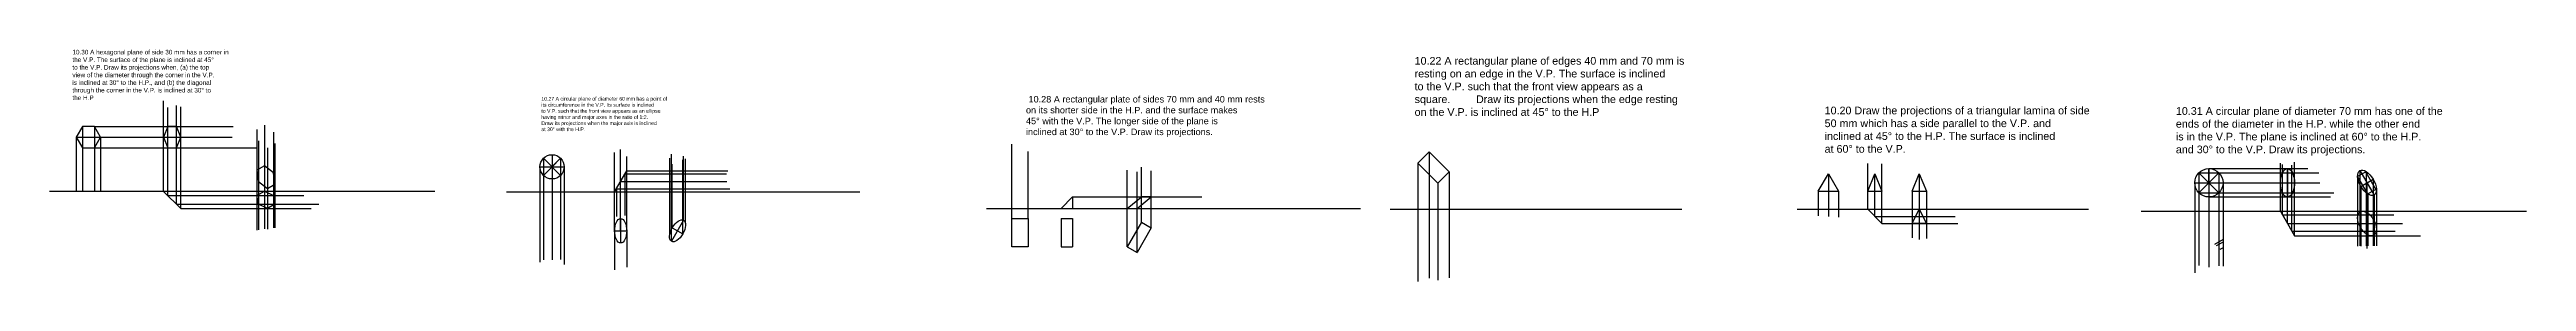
# Model space of a CAD drawing. Header units: millimetres. Extents: x 186 to 71940, y -203 to 575.
# Drawn here: x 12371 to 18498, y -36 to 537 of the extents above; entities that cross this region are included whole.
import ezdxf

# ---------------------------------------------------------------- set-up
doc = ezdxf.new("R2010")
doc.units = ezdxf.units.MM
doc.header["$MEASUREMENT"] = 0
doc.styles.get("Standard").update_dxf_attribs({"font": 'arial.ttf'})

msp = doc.modelspace()

# ---------------------------------------------------------------- texts
at = {"color": 7, "true_color": 0xffffff, "attachment_point": 1}
for s, width, gutter_width, heights, insert, char_height in [('10.30 A hexagonal plane of side 30 mm has a corner in \\Pthe V.P. The surface of the plane is inclined at 45° \\Pto the V.P. Draw its projections when, (a) the top \\Pview of the diameter through the corner in the V.P. \\Pis inclined at 30° to the H.P., and (b) the diagonal \\Pthrough the corner in the V.P. is inclined at 30° to \\Pthe H.P', 15405.2319, 56.45, [201], (12427.95, 536.75), 11.2891), ('10.22 A rectangular plane of edges 40 mm and 70 mm is \\Presting on an edge in the V.P. The surface is inclined \\Pto the V.P. such that the front view appears as a \\Psquare.^IDraw its projections when the edge resting \\Pon the V.P. is inclined at 45° to the H.P', 33243.559, 94.86, [0], (15747.86, 519.09), 18.971), ('10.27 A circular plane of diameter 60 mm has a point of \\Pits circumference in the V.P. Its surface is inclined \\Pto V.P. such that the front view appears as an ellipse \\Phaving minor and major axes in the ratio of 1:2. \\PDraw its projections when the major axis is inclined \\Pat 30° with the H.P.', 6106.8501, 45.31, [249.11], (13587.88, 420.42), 9.0627), ('10.20 Draw the projections of a triangular lamina of side \\P50 mm which has a side parallel to the V.P. and \\Pinclined at 45° to the H.P. The surface is inclined \\Pat 60° to the V.P.', 33243.559, 94.86, [0], (16762.02, 396.34), 18.971), ('10.31 A circular plane of diameter 70 mm has one of the \\Pends of the diameter in the H.P. while the other end \\Pis in the V.P. The plane is inclined at 60° to the H.P. \\Pand 30° to the V.P. Draw its projections.', 33243.559, 94.86, [0], (17630.79, 395.07), 18.971)]:
    msp.add_mtext_dynamic_manual_height_columns(s, width=width, gutter_width=gutter_width, heights=heights, dxfattribs=dict(at, insert=insert, char_height=char_height))
at = {"color": 7, "insert": (14786.56, 422.74), "char_height": 16.1196, "attachment_point": 1}
msp.add_mtext_dynamic_manual_height_columns(' 10.28 A rectangular plate of sides 70 mm and 40 mm rests \\Pon its shorter side in the H.P. and the surface makes \\P45° with the V.P. The longer side of the plane is \\Pinclined at 30° to the V.P. Draw its projections.', width=34032.8678, gutter_width=80.6, heights=[0], dxfattribs=at)

# ---------------------------------------------------------------- linework, layer by layer
at = {"color": 85, "true_color": 0x58ba48}
for p, q in [((12653.63, 186.91), (12653.63, 410.31)), ((12664.24, 176.45), (12664.24, 394.27)), ((12685.45, 155.09), (12685.45, 398.93)), ((12696.35, 144.78), (12696.35, 395.82)), ((12437.62, 320.94), (12823.43, 320.94)), ((12482.62, 346.92), (12825.5, 346.92)), ((12664.24, 176.3), (12664.24, 340.98)), ((12452.62, 294.96), (12882.97, 294.96)), ((12653.63, 186.91), (12664.24, 176.3)), ((12664.24, 176.3), (12685.45, 155.09)), ((17894.29, 128.87), (18169.78, 128.87)), ((17906.66, 107.45), (18191.52, 107.45)), ((17917.38, 88.88), (18172.76, 88.88)), ((17924.16, 77.13), (18235.58, 77.13))]:
    msp.add_line(p, q, dxfattribs=at)
at = {"color": 1}
for p, q in [((12437.62, 320.94), (12437.62, 187.12)), ((12452.62, 346.92), (12452.62, 187.12)), ((12482.62, 346.92), (12482.62, 187.12)), ((12497.62, 320.94), (12497.62, 187.12)), ((15755.58, 256.61), (15755.58, -35.54)), ((15783.87, 284.89), (15783.87, -27.78)), ((16868.48, 142.76), (16868.48, 256.26)), ((16903.83, 107.4), (16903.83, 254.62)), ((12653.63, 186.91), (12696.35, 144.78)), ((13773.35, 193.18), (14054.21, 193.18)), ((13783.99, 211.58), (14046.77, 211.58)), ((13794.6, 229.92), (13798.99, 229.92)), ((13798.99, 237.52), (14049.47, 237.52)), ((13943.16, 229.92), (13945.17, 229.92)), ((15805.08, 207.11), (15805.08, -32.2)), ((15833.37, 235.4), (15833.37, -26.64)), ((16746.35, 187.39), (16746.35, 126.78)), ((16771.35, 230.69), (16771.35, 124.59)), ((16796.35, 187.39), (16796.35, 123.49)), ((16868.48, 187.39), (16886.15, 230.69)), ((16868.48, 187.39), (16903.83, 187.39)), ((16886.15, 125.08), (16886.15, 230.69)), ((16886.15, 230.69), (16903.83, 187.39)), ((16978.44, 187.39), (16996.12, 230.69)), ((16978.44, 187.39), (17013.8, 187.39)), ((16996.12, 230.69), (17013.8, 187.39)), ((17677.42, 208.13), (17677.42, -14.07)), ((17687.67, 232.88), (17687.67, 3.65)), ((17737.17, 232.88), (17737.17, 2.94)), ((17747.42, 208.13), (17747.42, 2.23)), ((12664.24, 176.45), (13000.12, 176.45)), ((12685.45, 155.53), (13037.8, 155.53)), ((12696.35, 144.78), (13018.37, 144.78)), ((15728.45, 142.76), (15768.45, 142.76)), ((15755.58, 142.76), (15833.37, 142.76)), ((16746.35, 142.76), (16796.35, 142.76)), ((16868.48, 142.76), (16903.83, 107.4)), ((17677.42, 137.75), (17747.42, 137.75)), ((17712.42, 173.13), (17712.42, 0.08)), ((17889.16, 137.75), (17924.16, 77.13))]:
    msp.add_line(p, q, dxfattribs=at)
at = {"color": 7, "true_color": 0xffffff}
for p, q in [((12664.24, 346.92), (12653.63, 320.94)), ((12653.63, 320.94), (12664.24, 294.96)), ((12685.45, 346.92), (12664.24, 346.92)), ((12685.45, 346.92), (12664.24, 346.92)), ((12696.35, 320.94), (12685.45, 346.92)), ((12685.45, 294.96), (12696.35, 320.94)), ((12664.24, 294.96), (12685.45, 294.96)), ((12902.72, 250.05), (12884.35, 239.44)), ((12925.15, 233), (12902.72, 250.05)), ((13584.41, 247.61), (13644.41, 247.61)), ((13635.63, 268.82), (13593.2, 226.4)), ((13614.41, 247.61), (13593.2, 268.82)), ((13593.2, 268.82), (13635.63, 226.4)), ((13614.41, 277.61), (13614.41, 217.61)), ((13614.41, 247.61), (13635.63, 268.82)), ((12371.4, 187.12), (13324.24, 187.12)), ((12884.35, 239.44), (12888.15, 211.64)), ((12888.15, 211.64), (12910.33, 194.44)), ((12910.33, 194.44), (12928.7, 205.05)), ((12928.7, 205.05), (12925.15, 233)), ((13501.28, 185.62), (14375.96, 185.62)), ((15805.08, 207.11), (15833.37, 235.4)), ((16746.35, 187.39), (16771.35, 230.69)), ((16746.35, 187.39), (16796.35, 187.39)), ((16771.35, 230.69), (16796.35, 187.39)), ((16978.44, 187.39), (16978.44, 72.5)), ((16996.12, 230.69), (16996.12, 67.84)), ((17013.8, 187.39), (17013.8, 70.31)), ((17677.42, 208.13), (17747.42, 208.13)), ((17737.17, 232.88), (17687.67, 183.38)), ((17712.42, 208.13), (17687.67, 232.88)), ((17687.67, 232.88), (17737.17, 183.38)), ((17712.42, 208.13), (17712.42, 243.13)), ((17712.42, 243.13), (17712.42, 173.13)), ((17712.42, 208.13), (17737.17, 232.88)), ((18103.5, 208.13), (18103.5, 51.53)), ((15036.92, 144.54), (15071.92, 173.19)), ((15036.92, 144.91), (15061.42, 144.91)), ((15036.92, 144.54), (15061.42, 144.54)), ((15061.42, 144.91), (15096.42, 173.19)), ((15096.42, 173.19), (15071.92, 173.19)), ((15687.54, 142.76), (16408.5, 142.76)), ((16693.75, 142.76), (17414.71, 142.76)), ((16886.15, 125.08), (17084.79, 125.08)), ((16978.44, 107.4), (16996.12, 142.76)), ((16996.12, 142.76), (17013.8, 107.4)), ((17544.63, 137.75), (18497.92, 137.75)), ((16903.83, 107.4), (17091.1, 107.4)), ((17013.8, 107.4), (16978.44, 107.4)), ((17906.66, 107.45), (18191.53, 107.45))]:
    msp.add_line(p, q, dxfattribs=at)
at = {"color": 114, "true_color": 0x139b48}
for p, q in [((12884.35, 339.96), (12884.35, 91.19)), ((12888.15, 312.16), (12888.15, 91.92)), ((12902.72, 350.57), (12902.72, 94.72)), ((12925.15, 333.52), (12925.15, 97.05)), ((12910.33, 294.96), (12910.33, 93.92)), ((12928.7, 305.57), (12928.7, 96.57))]:
    msp.add_line(p, q, dxfattribs=at)
at = {"color": 240, "true_color": 0xed1f24}
for p, q in [((13584.41, 247.61), (13584.41, 11.79)), ((13593.2, 268.82), (13593.2, 17.59)), ((13614.41, 247.61), (13614.41, 18.03)), ((13635.63, 268.82), (13635.63, 18.92)), ((13644.41, 247.61), (13644.41, 6.44)), ((13905.69, 81.43), (13905.69, 268.84)), ((13909.8, 63.52), (13909.8, 279.14)), ((13911.81, 97), (13911.81, 254.12)), ((13937.79, 82), (13937.79, 264.88)), ((13939.8, 115.48), (13939.8, 273.59)), ((13944.19, 108.73), (13944.19, 267.1)), ((14751.73, 120.01), (14751.73, 303.52)), ((14791.73, 120.01), (14791.73, 285.37)), ((15071.92, 110.63), (15071.92, 246.53)), ((13584.41, 185.62), (13644.41, 185.62)), ((13768.96, 185.58), (13798.99, 237.52)), ((13794.6, 229.94), (14045.49, 229.94)), ((15036.92, 50.01), (15036.92, 239.06)), ((15061.42, 35.87), (15061.42, 234.92)), ((15096.42, 96.49), (15096.42, 237.4)), ((18080.41, 223.37), (18080.41, 51.32)), ((18086, 238.44), (18086, 52.8)), ((18088.34, 199.38), (18088.34, 51.84)), ((18101.84, 235.75), (18101.84, 52.29)), ((18103.5, 208.13), (18103.5, 46.19)), ((18118.65, 216.88), (18118.65, 52.69)), ((18126.59, 192.88), (18126.59, 52.68)), ((14873.25, 144.91), (14901.53, 173.19)), ((14901.53, 173.19), (14901.53, 144.91)), ((14901.53, 173.19), (15221.41, 173.19)), ((18105.16, 180.51), (18105.16, 52.09)), ((18121, 177.82), (18121, 52.32)), ((13768.99, 89.5), (13798.99, 89.5)), ((13783.99, 119.5), (13783.99, 59.5)), ((13939.8, 115.48), (13909.8, 63.52)), ((13911.81, 97), (13937.79, 82))]:
    msp.add_line(p, q, dxfattribs=at)
at = {"color": 254, "true_color": 0xfeeab9}
for p, q in [((13768.99, 89.5), (13768.99, 282.73)), ((13783.99, 89.5), (13783.99, 290.72)), ((13798.99, 89.5), (13798.99, 272.85)), ((13768.96, 185.58), (13773.35, 193.18)), ((13773.35, 193.18), (13773.35, 124.81)), ((13783.99, 211.58), (13794.6, 229.94)), ((13794.6, 229.94), (13794.6, 126.95)), ((13769.16, 93.97), (13769.16, -6.92)), ((13798.99, 89.5), (13798.99, -0.34))]:
    msp.add_line(p, q, dxfattribs=at)
at = {"color": 7}
for p, q in [((15755.58, 256.61), (15783.87, 284.89)), ((15805.08, 207.11), (15755.58, 256.61)), ((15783.87, 284.89), (15833.37, 235.4)), ((17889.16, 137.75), (17889.16, 256.97)), ((17894.29, 128.87), (17894.29, 253.36)), ((17917.38, 88.88), (17917.38, 251.52)), ((17924.16, 77.13), (17924.16, 259.25)), ((17687.67, 232.88), (17983.97, 232.88)), ((17712.42, 243.13), (17957.31, 243.13)), ((17712.42, 208.13), (17986.73, 208.13)), ((17889.16, 208.13), (17924.16, 208.13)), ((17894.29, 232.88), (17919.03, 232.88)), ((17906.66, 107.44), (17906.66, 243.13)), ((17906.66, 243.13), (17906.66, 173.13)), ((18080.41, 223.37), (18101.84, 235.75)), ((18105.16, 180.51), (18080.41, 223.37)), ((18086, 238.44), (18121, 177.82)), ((18088.34, 199.38), (18118.65, 216.88)), ((18126.61, 189.52), (18098.94, 237.45)), ((18105.16, 180.51), (18126.59, 192.88)), ((14688.93, 144.91), (15614.24, 144.91)), ((17687.67, 183.38), (18021.66, 183.38)), ((17712.42, 173.13), (18012.93, 173.13)), ((17889.16, 137.75), (17894.29, 128.87)), ((17889.16, 137.75), (17924.16, 77.13)), ((17894.29, 183.38), (17919.03, 183.38)), ((17894.29, 128.87), (17906.66, 107.45)), ((14751.73, 120.01), (14791.73, 120.01)), ((14751.73, 50.01), (14751.73, 120.01)), ((14791.73, 120.01), (14791.73, 50.01)), ((14873.25, 120.01), (14873.25, 50.01)), ((14873.25, 120.01), (14901.53, 120.01)), ((14901.53, 120.01), (14901.53, 50.01)), ((15071.92, 110.63), (15036.92, 50.01)), ((15096.42, 96.49), (15061.42, 35.87)), ((15071.92, 110.63), (15096.42, 96.49)), ((17747.42, 67.75), (17726.27, 55.54)), ((17747.42, 61.84), (17730.68, 52.17)), ((17906.66, 107.44), (17917.38, 88.88)), ((14791.73, 50.01), (14751.73, 50.01)), ((14873.25, 50.01), (14901.53, 50.01)), ((15036.92, 50.01), (15061.42, 35.87)), ((17747.42, 47.55), (17739.67, 43.08))]:
    msp.add_line(p, q, dxfattribs=at)
at = {"color": 2, "true_color": 0xf1eb1f}
for p, q in [((12884.35, 176.45), (12902.72, 187.12)), ((12902.72, 187.12), (12925.15, 176.45)), ((12888.15, 155.53), (12884.35, 176.45)), ((12910.33, 144.78), (12888.15, 155.53)), ((12928.7, 155.53), (12910.33, 144.78)), ((12925.15, 176.45), (12928.7, 155.53))]:
    msp.add_line(p, q, dxfattribs=at)
at = {"color": 7, "true_color": 0xffffff}
msp.add_lwpolyline([(12452.62, 346.92), (12437.62, 320.94), (12452.62, 294.96), (12482.62, 294.96), (12497.62, 320.94), (12482.62, 346.92)], close=True, dxfattribs=at)
for centre, radius in [((13614.41, 247.61), 30), ((17712.42, 208.13), 35)]:
    msp.add_circle(centre, radius, dxfattribs=at)
at = {"color": 7}
for centre, major_axis, ratio in [((17906.66, 208.13), (0, -35), 0.5), ((18103.5, 208.13), (17.5, -30.31), 0.5), ((18103.5, 107.45), (16.73, -28.98), 0.5618649)]:
    msp.add_ellipse(centre, major_axis=major_axis, ratio=ratio, dxfattribs=at)
at = {"color": 7, "true_color": 0xffffff}
for centre, major_axis in [((13783.99, 89.5), (0, -30)), ((13924.8, 89.5), (-15, -25.98))]:
    msp.add_ellipse(centre, major_axis=major_axis, ratio=0.5, dxfattribs=at)

msp.set_redraw_order([(e.dxf.handle, doc.entitydb.next_handle()) for e in msp.query("TEXT MTEXT ATTDEF DIMENSION ARC_DIMENSION")])  # texts and dimensions are drawn at this point

doc.saveas('drawing.dxf')
